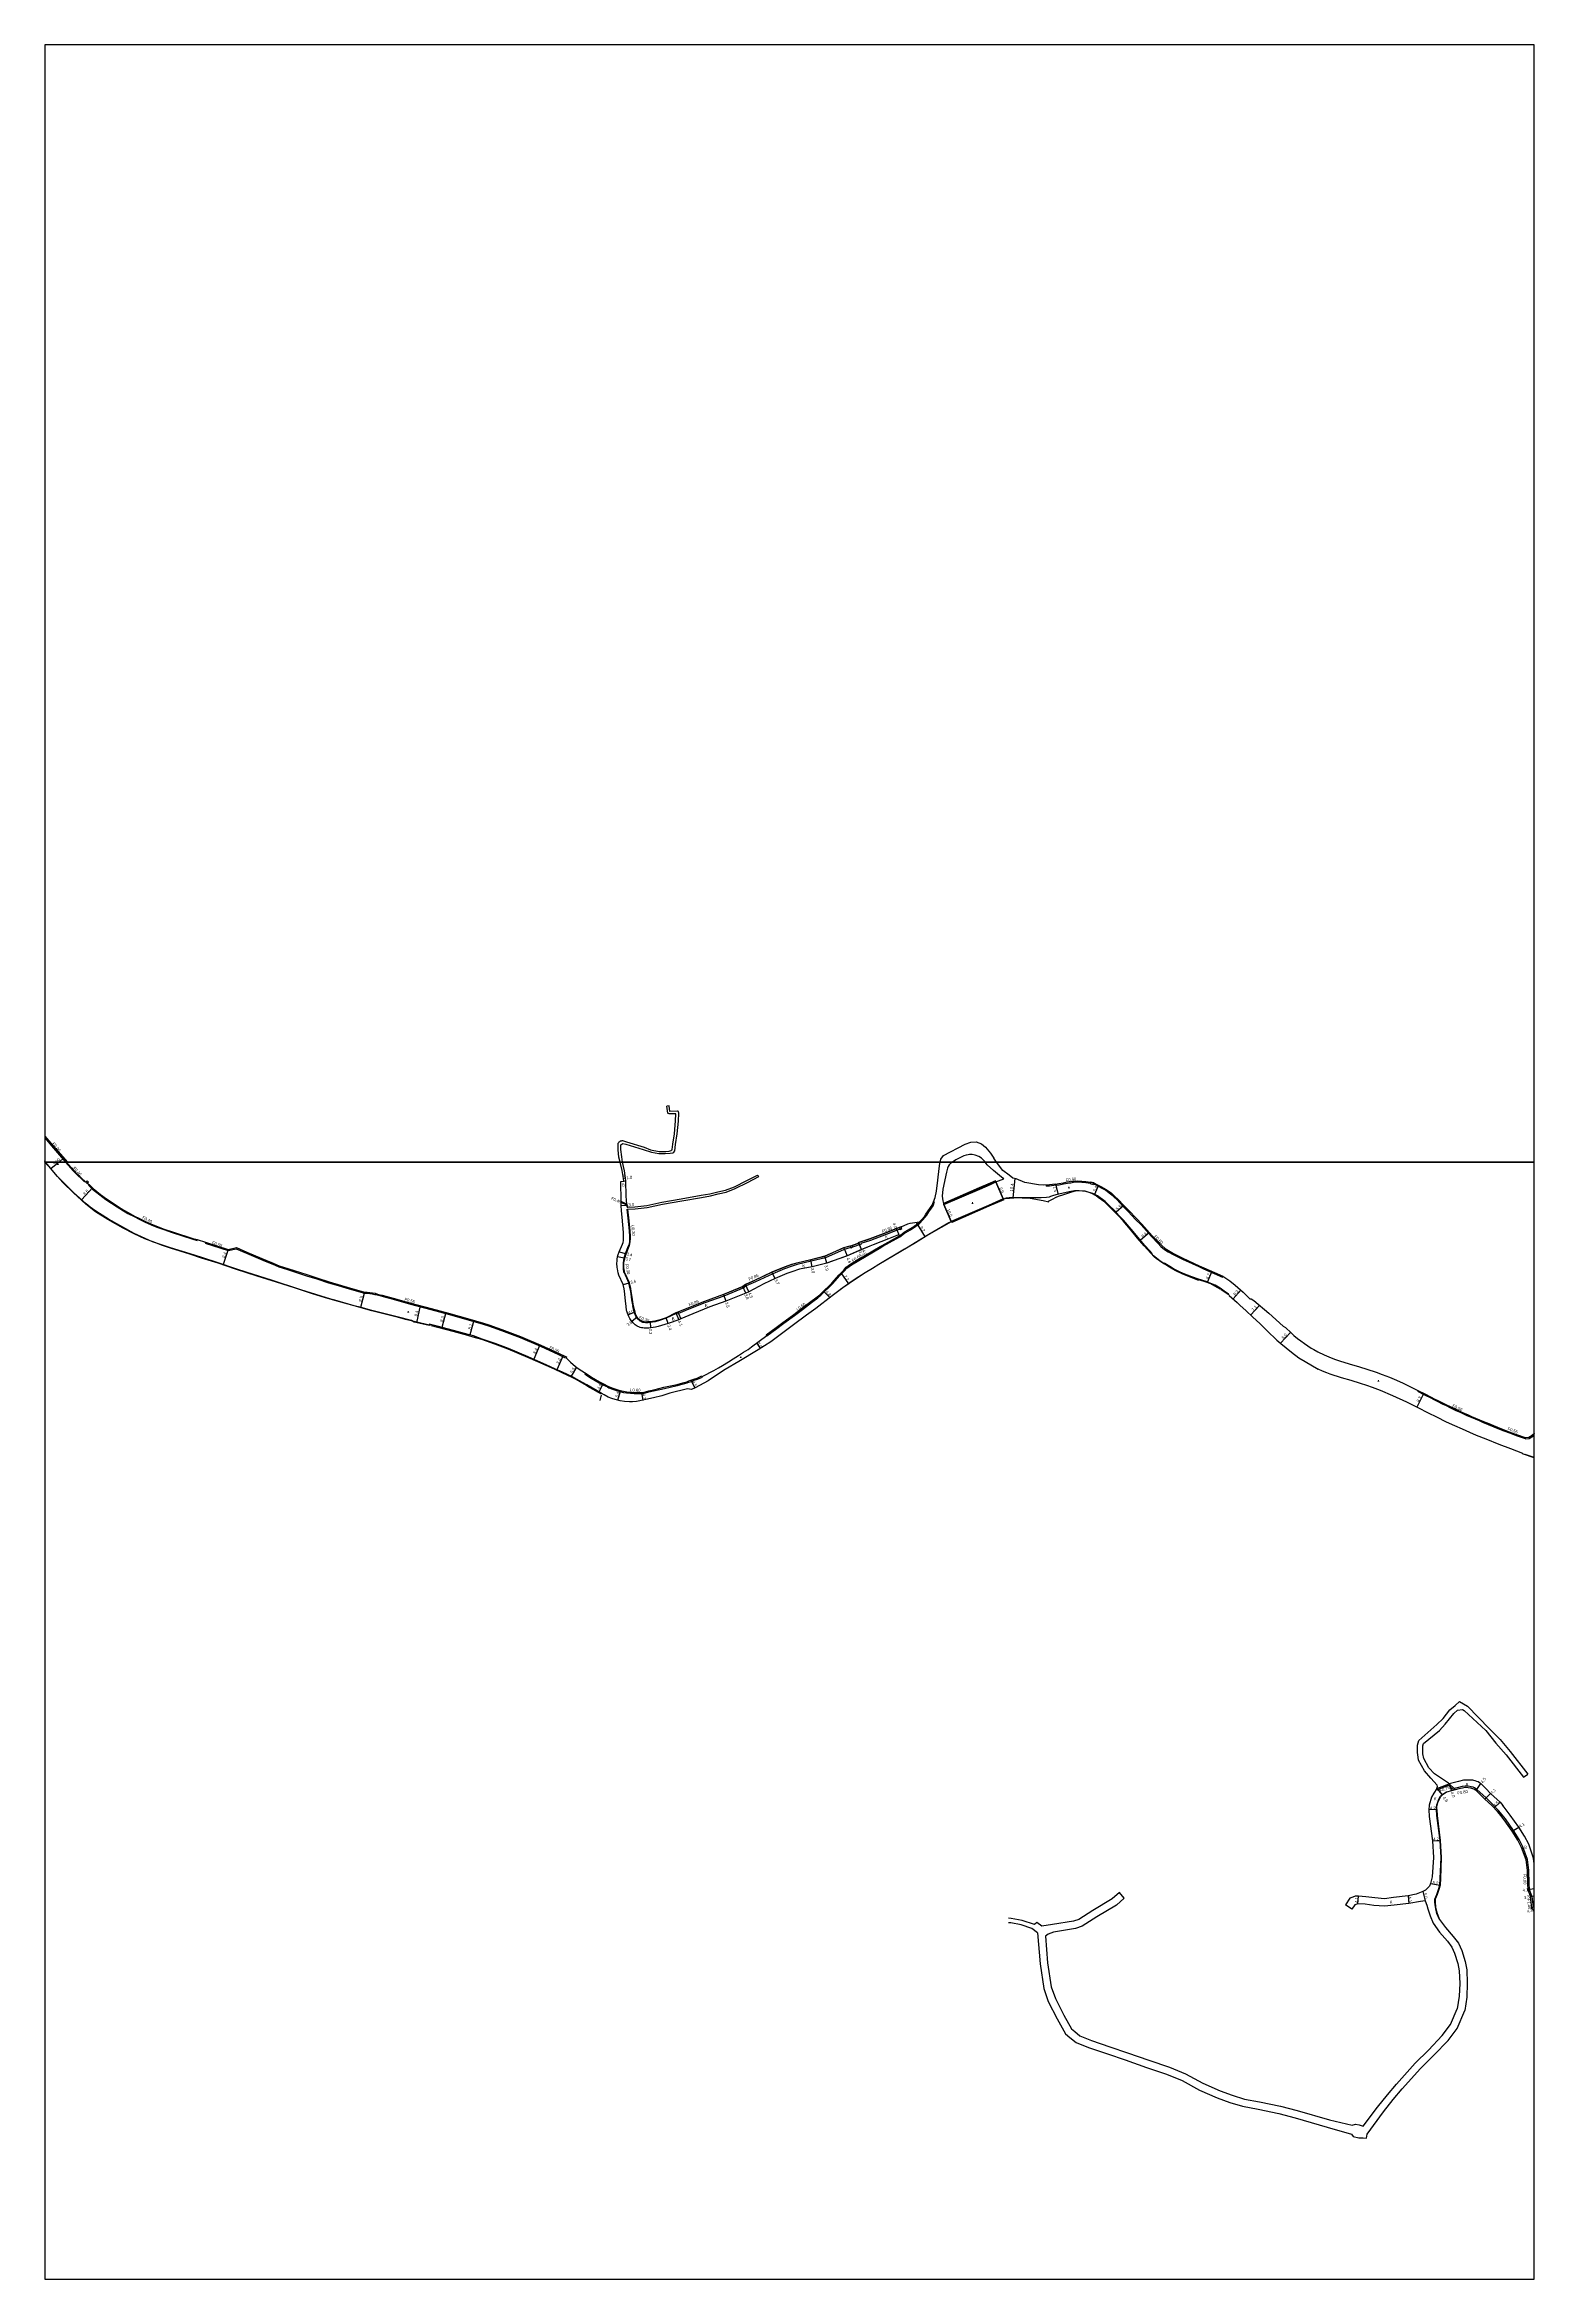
# Model space of a CAD drawing. Header units: metres. Extents: x -20000 to -16000, y -93000 to -90000.
# Drawn here: x -16800 to -16000, y -93000 to -91800 of the extents above; entities that cross this region are included whole.
import ezdxf

# ---------------------------------------------------------------- set-up
doc = ezdxf.new("R2010")
doc.units = ezdxf.units.M
doc.header["$LTSCALE"] = 2.5
for name, color, linetype in [('側溝・桝', 7, 'Continuous'), ('図郭', 7, 'Continuous'), ('幅員', 7, 'Continuous'), ('歩道・分離帯・安全施設', 7, 'Continuous'), ('舗装', 7, 'Continuous'), ('道路', 7, 'Continuous')]:
    doc.layers.add(name, color=color, linetype=linetype)
doc.styles.get("Standard").update_dxf_attribs({"font": ''})
doc.styles.add('YOKO_DECO', font='txt.shx', dxfattribs={"bigfont": 'extfont.shx'})
doc.styles.get('Standard').set_extended_font_data('@MS PGothic')

msp = doc.modelspace()

# ---------------------------------------------------------------- linework, layer by layer
at = {"layer": '側溝・桝'}
for points in [[(-16800, -92387), (-16795.2, -92392.5), (-16788.9, -92400)], [(-16788.9, -92400), (-16788.7, -92400.3), (-16787.5, -92401.6), (-16785.9, -92403.4), (-16785.1, -92404.3), (-16783.9, -92405.6), (-16782.3, -92407.1), (-16780.3, -92409.1), (-16778.7, -92410.6), (-16778.5, -92410.3)], [(-16257, -92412.5), (-16255.2, -92412.2), (-16252.9, -92411.7), (-16250.7, -92411.3), (-16248.9, -92411.1), (-16247.4, -92410.9), (-16245.1, -92410.7), (-16240.9, -92411), (-16238.5, -92411.4)], [(-16236.7, -92411.8), (-16236.7, -92411.8), (-16235.2, -92412.5), (-16232.7, -92413.8), (-16230.2, -92415.2), (-16227.4, -92417.3), (-16225.6, -92418.9), (-16224.1, -92420.4), (-16221, -92423.7), (-16218.2, -92426.5), (-16214.1, -92430.8), (-16211.2, -92433.7), (-16205.6, -92440), (-16202, -92443.7), (-16200.5, -92445.3), (-16198.6, -92447), (-16196.7, -92448.2), (-16194, -92449.6), (-16188.9, -92452.1), (-16180.1, -92456.2), (-16177.6, -92457.3), (-16172, -92459.8), (-16167.5, -92461.9), (-16167.2, -92461.3)], [(-16776.1, -92412.1), (-16776.4, -92412.4), (-16774.3, -92414.5), (-16770.3, -92417.7), (-16767.1, -92420.1), (-16764.1, -92422.1), (-16761.1, -92424.1), (-16757.7, -92426.2), (-16755.3, -92427.6), (-16752, -92429.3), (-16749.2, -92430.7), (-16746.4, -92432.1), (-16742.8, -92433.7), (-16739.7, -92435), (-16736, -92436.3), (-16731.5, -92437.8), (-16720.5, -92441.4), (-16718.2, -92442.1), (-16718.1, -92441.7)], [(-16326.3, -92428.5), (-16325.1, -92426.7), (-16323.8, -92424.8), (-16322.9, -92423.5), (-16322.1, -92421.3)], [(-16322.7, -92421.4), (-16322.1, -92421.3)], [(-16262.2, -92412.4), (-16262.2, -92413)], [(-16257, -92412.5), (-16260.3, -92412.9), (-16262.2, -92413)], [(-16349.8, -92445.2), (-16340.7, -92440.1), (-16338.3, -92438.3), (-16337.6, -92437.9), (-16335.1, -92436.4), (-16333.8, -92435.6), (-16332.8, -92435), (-16332.4, -92434.7), (-16331.2, -92433.7), (-16330.4, -92433.2), (-16329.8, -92432.7)], [(-16341, -92439.6), (-16338.6, -92437.8), (-16337.9, -92437.4), (-16335.4, -92435.9), (-16334.1, -92435.1), (-16333.1, -92434.5), (-16332.8, -92434.2), (-16331.5, -92433.3), (-16330.8, -92432.7), (-16330.1, -92432.1)], [(-16329.8, -92432.7), (-16328.5, -92431.3), (-16327.1, -92429.6), (-16326.3, -92428.5)], [(-16713.7, -92443), (-16713.9, -92443.6), (-16701.5, -92447.6), (-16697.1, -92446.6), (-16691.6, -92449), (-16681.6, -92453.3), (-16677.5, -92454.9), (-16674.2, -92456.3), (-16669.6, -92457.8), (-16659.4, -92461.1), (-16653.9, -92462.8), (-16647.5, -92464.8), (-16642.4, -92466.3), (-16637.7, -92467.7), (-16628.3, -92470.4), (-16626.9, -92470.4), (-16624.1, -92470.8), (-16622.7, -92471.1), (-16622.2, -92471.2), (-16620.8, -92471.6), (-16618.8, -92472), (-16616.9, -92472.5), (-16614.9, -92473.1), (-16612.9, -92473.6), (-16603.6, -92476.3), (-16592.7, -92479.2), (-16583.3, -92481.7), (-16573.2, -92484.6), (-16564.6, -92487.1), (-16561.7, -92488), (-16554.6, -92490.4), (-16544.6, -92494.3), (-16533.8, -92498.9), (-16524, -92503.3), (-16520.8, -92504.9), (-16519.9, -92505.1)], [(-16376.8, -92465.3), (-16372.9, -92461), (-16370.5, -92458.4), (-16369.2, -92457), (-16366.7, -92455.2), (-16351, -92445.9), (-16349.8, -92445.2)], [(-16412.2, -92493.2), (-16412.1, -92493.3), (-16406.8, -92489.4), (-16403.1, -92486.6), (-16397.4, -92482.4), (-16393.1, -92479.2), (-16388.1, -92475.4), (-16384.8, -92472.9), (-16384, -92472.3), (-16383.1, -92471.5), (-16376.8, -92465.3)], [(-16377.3, -92465), (-16376.8, -92465.3)], [(-16459.9, -92480.9), (-16460.9, -92481.3), (-16466.2, -92483.9), (-16469.3, -92485), (-16472.2, -92485.8), (-16474.8, -92486.2), (-16475.5, -92486.2), (-16476.1, -92486.3), (-16476.8, -92486.3), (-16477.4, -92486.3), (-16478.1, -92486.2), (-16478.7, -92486.1), (-16479.4, -92485.8), (-16480, -92485.5), (-16480.2, -92485.4), (-16480.8, -92485), (-16481.3, -92484.5), (-16481.8, -92484), (-16482.1, -92483.6), (-16482.3, -92483.2), (-16482.6, -92482.8), (-16482.7, -92482.3), (-16482.8, -92482.1), (-16483.3, -92480.7), (-16484.1, -92477.6), (-16483.8, -92477.5)], [(-16509.7, -92513.3), (-16510, -92513.8)], [(-16510, -92513.8), (-16509.1, -92514.4), (-16506.6, -92516), (-16502.3, -92518.5), (-16501.2, -92519.1), (-16500.2, -92519.7), (-16497.7, -92520.8), (-16497, -92521.2), (-16495, -92522), (-16493.5, -92522.6), (-16492.4, -92522.9), (-16491.1, -92523.3), (-16489.2, -92523.7), (-16487.5, -92523.9), (-16483.5, -92524.3), (-16481.4, -92524.4), (-16480.1, -92524.4), (-16479.3, -92524.4), (-16478.5, -92524.3), (-16475.5, -92523.5)], [(-16475.5, -92523.5), (-16467.2, -92521.6), (-16461.1, -92520.2), (-16460.1, -92520), (-16458.4, -92519.5), (-16456.3, -92518.9), (-16455, -92518.5), (-16454, -92518.2), (-16452.7, -92517.8), (-16451.2, -92517.2), (-16449.4, -92516.6), (-16446.8, -92515.5), (-16446.9, -92515.2)], [(-16062.6, -92522.7), (-16062.8, -92523.1), (-16059, -92525), (-16055.6, -92526.7), (-16054, -92527.5), (-16052.1, -92528.5), (-16049.5, -92529.8), (-16047.3, -92530.8), (-16045.4, -92531.8), (-16043.5, -92532.7), (-16042.1, -92533.4), (-16039.8, -92534.4), (-16037.6, -92535.4), (-16036.2, -92536.1), (-16034, -92537), (-16029.7, -92538.9), (-16027.4, -92539.9), (-16024.7, -92541), (-16018.7, -92543.5), (-16016.3, -92544.4), (-16013.3, -92545.5), (-16009.7, -92546.9), (-16005, -92548.5), (-16004.6, -92548.6), (-16002.8, -92548.4), (-16000.5, -92547)], [(-16001.1, -92546.7), (-16000.5, -92547)]]:
    msp.add_lwpolyline(points, dxfattribs=at)
for points in [[(-16777.2, -92410.1), (-16777.9, -92410.8), (-16777.2, -92411.5), (-16776.5, -92410.9)], [(-16238.3, -92410.8), (-16238.5, -92411.6), (-16236.8, -92412), (-16236.6, -92411.2)], [(-16366.1, -92445.8), (-16367, -92446.2), (-16367, -92446), (-16367.3, -92445.2), (-16366.4, -92444.9), (-16366.1, -92445.7), (-16366.1, -92445.8)]]:
    msp.add_lwpolyline(points, close=True, dxfattribs=at)
at = {"layer": '側溝・桝', "flags": 128}
for points in [[(-16487.4, -92422.6), (-16490.4, -92421.3)], [(-16487.4, -92423.1), (-16490.4, -92421.8)], [(-16486.9, -92424.3), (-16487.1, -92423.1), (-16487.1, -92422.6), (-16487.4, -92422.6)], [(-16488.5, -92451.7), (-16487.8, -92449.3), (-16486.1, -92445.2), (-16485.7, -92443.9), (-16485.5, -92442.7), (-16485.4, -92441.2), (-16485.4, -92439.8), (-16485.6, -92437), (-16486.3, -92430), (-16486.8, -92425.4)], [(-16367, -92446), (-16370.6, -92447), (-16380.7, -92451.4), (-16388.4, -92453.3), (-16395.8, -92455.1), (-16398.6, -92455.9), (-16402.6, -92457.3), (-16409, -92460), (-16418.2, -92464.3), (-16423.2, -92466.5), (-16424.6, -92467.6), (-16435.2, -92472), (-16445.4, -92475.7), (-16454, -92479.1), (-16459.7, -92481.3), (-16459.9, -92480.9), (-16460, -92480.6)], [(-16340.6, -92436), (-16342.2, -92436.6), (-16348, -92438.9), (-16356.5, -92442.1), (-16361.7, -92443.8), (-16361.6, -92444.1), (-16366.1, -92445.7)], [(-16484, -92477.6), (-16484.6, -92474), (-16485.3, -92469.4), (-16485.5, -92468.1), (-16486.3, -92464.9), (-16488.6, -92459.6), (-16488.9, -92458.9), (-16489.1, -92457.6), (-16489.2, -92456.9), (-16489.2, -92455.9), (-16489.2, -92454.1), (-16489, -92452.8), (-16488.8, -92451.8), (-16488.8, -92451.7)], [(-16052.4, -92736.5), (-16045.8, -92733.9)], [(-16052.4, -92736.5), (-16052.2, -92737.1), (-16046, -92734.7)], [(-16046, -92734.7), (-16043.2, -92737.3)], [(-16045.8, -92733.9), (-16042.9, -92736.7), (-16042.4, -92737.1)], [(-16032.8, -92735.8), (-16033.9, -92735.5), (-16035.5, -92735.2), (-16037.2, -92735.1), (-16038.8, -92735.4), (-16040.7, -92735.9), (-16043.1, -92736.5)], [(-16025.9, -92741.5), (-16030.8, -92736.9), (-16031.5, -92736.4), (-16032.1, -92736.1), (-16032.8, -92735.8)], [(-16015.5, -92752.8), (-16017.3, -92750.5), (-16019.2, -92748.2), (-16022.3, -92745), (-16025.9, -92741.5)], [(-16001.3, -92794.4), (-16001.3, -92794.3), (-16002.5, -92790.7), (-16002.7, -92787.7), (-16002.9, -92780.3), (-16003.6, -92774.6), (-16006.1, -92767.8), (-16008.2, -92763.8), (-16011.2, -92758.9), (-16015.5, -92752.8)], [(-16002.1, -92794.5), (-16001.3, -92794.4), (-16001.1, -92794.4)], [(-16000, -92800.6), (-16000.4, -92800.1), (-16001.1, -92794.4)]]:
    msp.add_lwpolyline(points, dxfattribs=at)
msp.add_lwpolyline([(-16340, -92434.9), (-16340.9, -92435.2), (-16340.6, -92436.2), (-16339.6, -92435.8)], close=True, dxfattribs=at)
at = {"layer": '図郭'}
for points in [[(-16800, -92400), (-16000, -92400), (-16000, -91800), (-16800, -91800)], [(-16800, -93000), (-16000, -93000), (-16000, -92400), (-16800, -92400)]]:
    msp.add_lwpolyline(points, close=True, dxfattribs=at)
at = {"layer": '幅員'}
for points in [[(-16792.3, -92400), (-16796.6, -92403.5)], [(-16279, -92408.9), (-16280.1, -92419.2)], [(-16257.1, -92411.9), (-16255.8, -92417.4)], [(-16774.4, -92413.8), (-16780.1, -92420.2)], [(-16313.1, -92431.9), (-16317.1, -92422.8)], [(-16234, -92412.5), (-16236.2, -92417.4)], [(-16220.5, -92423.3), (-16224.6, -92427)], [(-16332, -92432.4), (-16327.2, -92440.3)], [(-16701.5, -92447), (-16704.2, -92455)], [(-16206.7, -92437.9), (-16211.5, -92442)], [(-16372.5, -92459.6), (-16368.4, -92465.5)], [(-16173.1, -92458.7), (-16175.5, -92464.4)], [(-16628.2, -92469.9), (-16630.4, -92478.1)], [(-16378.3, -92472.8), (-16381.7, -92469.3)], [(-16157.6, -92468.8), (-16161.8, -92473.5)], [(-16598.3, -92477.1), (-16600.4, -92486.3)], [(-16584.6, -92480.8), (-16586.8, -92488.8)], [(-16147.5, -92477), (-16152.4, -92482.2)], [(-16569.5, -92485.1), (-16571.6, -92492.9)], [(-16136.3, -92497.3), (-16130.9, -92491.5)], [(-16534, -92498.2), (-16537.3, -92505.9)], [(-16521.5, -92503.9), (-16524.9, -92511.6)], [(-16417.6, -92497.2), (-16415.8, -92500.1)], [(-16514.4, -92510.1), (-16517.2, -92515)], [(-16502.3, -92523.5), (-16500, -92519.1)], [(-16452.9, -92517.2), (-16450.8, -92521.2)], [(-16490.7, -92522.8), (-16492.3, -92527.9)], [(-16479.5, -92523.8), (-16478.8, -92528)], [(-16059.4, -92524.2), (-16063.1, -92531.7)], [(-16021.5, -92746.9), (-16018.3, -92743.8)]]:
    msp.add_lwpolyline(points, dxfattribs=at)
at = {"layer": '幅員', "flags": 128}
for points in [[(-16792.3, -92400), (-16789.8, -92397.8)], [(-16488.1, -92408.6), (-16489.1, -92408.8)], [(-16285.2, -92419.8), (-16289.1, -92410.7)], [(-16490.4, -92423.4), (-16487.4, -92423.1)], [(-16341, -92439.6), (-16342.5, -92435.8)], [(-16370.9, -92446.1), (-16369.1, -92450.4)], [(-16361.3, -92447), (-16362.8, -92443.3)], [(-16361.3, -92447), (-16362.7, -92443.6)], [(-16488.8, -92451.7), (-16492.4, -92450.9)], [(-16491.4, -92448.3), (-16488.1, -92449.2)], [(-16407.7, -92462.5), (-16409.4, -92459.2)], [(-16387.8, -92456.3), (-16388.5, -92452.5)], [(-16380, -92454.4), (-16381, -92450.6)], [(-16489.4, -92465.8), (-16486, -92464.8)], [(-16435.5, -92471.2), (-16434.2, -92474.7)], [(-16423.5, -92470.4), (-16425, -92466.9)], [(-16421.9, -92469.7), (-16423.6, -92465.8)], [(-16482.9, -92480.6), (-16486.7, -92482)], [(-16481.8, -92483.4), (-16484.7, -92485.6)], [(-16465.2, -92486.8), (-16466.3, -92483.6)], [(-16461.1, -92481), (-16459.5, -92484.8)], [(-16474.8, -92485.8), (-16474.7, -92489.1)], [(-16045.8, -92733.9), (-16044.5, -92737.6)], [(-16031.3, -92737.5), (-16028.7, -92733.8)], [(-16052.4, -92747.8), (-16056.6, -92747.9)], [(-16052.4, -92736.5), (-16049.5, -92739.9)], [(-16026.5, -92742.1), (-16023.5, -92739.2)], [(-16011.9, -92759.4), (-16008.4, -92757.2)], [(-16054.7, -92764.5), (-16050.5, -92764.3)], [(-16094.7, -92798.3), (-16094.5, -92794.2)], [(-16067.8, -92794.1), (-16067.3, -92798.1)], [(-16059.8, -92791.8), (-16058.7, -92796.7)], [(-16055.7, -92787.5), (-16050.5, -92788.4)], [(-16000, -92790.4), (-16003.3, -92790.9)], [(-16000, -92794.2), (-16002.1, -92794.5)], [(-16000, -92800), (-16001.3, -92800.5)]]:
    msp.add_lwpolyline(points, dxfattribs=at)
at = {"layer": '歩道・分離帯・安全施設'}
for points in [[(-16799.9, -92400), (-16800, -92399.9)], [(-16796.6, -92403.9), (-16799.9, -92400)], [(-16592.8, -92487.8), (-16601.5, -92485.7), (-16606.3, -92484.6), (-16610, -92483.5), (-16622.1, -92480.5), (-16624.3, -92479.9), (-16630, -92478.4), (-16633.8, -92477.3), (-16644.2, -92474.4), (-16649.2, -92472.9), (-16656.1, -92470.8), (-16665.9, -92467.6), (-16675.5, -92464.5), (-16685.8, -92461.3), (-16697.5, -92457.5), (-16706.9, -92454.4), (-16715.7, -92451.6), (-16722, -92449.5), (-16732.5, -92446.2), (-16736.8, -92444.8), (-16740.9, -92443.3), (-16746.3, -92441.2), (-16752, -92438.6), (-16757.8, -92435.6), (-16766, -92430.9), (-16772.7, -92426.7), (-16777.9, -92422.6), (-16784.6, -92416.5), (-16790.2, -92411), (-16793.2, -92407.7), (-16795.8, -92404.7)], [(-16260.8, -92421.6), (-16263.8, -92420.8), (-16270.8, -92419.6), (-16275, -92419.4), (-16277.2, -92419.3), (-16284.1, -92419.8)], [(-16180.1, -92463.6), (-16184.2, -92462), (-16189.1, -92460), (-16192.6, -92458.4), (-16194.1, -92457.5), (-16196, -92456.4), (-16199.3, -92454.3), (-16201.2, -92453.1), (-16202.9, -92451.7), (-16204.6, -92450.3), (-16206, -92448.9), (-16209.6, -92445), (-16213.1, -92440.9), (-16216.8, -92436.3), (-16220.8, -92431.6), (-16223.3, -92428.9), (-16225.4, -92426.7), (-16228.9, -92423.3), (-16230.7, -92421.6), (-16234.2, -92419), (-16235.3, -92418.2), (-16237.7, -92416.9), (-16239, -92416.4), (-16240.9, -92415.9), (-16244.4, -92415.5), (-16246.6, -92415.7), (-16248.5, -92416.2), (-16252.9, -92417.6), (-16255.8, -92418.6), (-16256.9, -92419), (-16259, -92420.1), (-16261, -92421.3)], [(-16313.2, -92432.2), (-16318.6, -92435.2), (-16325.1, -92439), (-16332.5, -92443.4), (-16337.1, -92446.2)], [(-16338.3, -92446.8), (-16352.1, -92455.1), (-16355.5, -92457.2), (-16359.3, -92459.5), (-16364.7, -92463), (-16367.6, -92464.9), (-16372.7, -92468.4)], [(-16168.3, -92468.5), (-16171.6, -92466.6), (-16173.8, -92465.5), (-16176.3, -92464.5), (-16180.1, -92463.3)], [(-16164.1, -92471.3), (-16168.1, -92468.7)], [(-16508.7, -92520.2), (-16511.5, -92518.5), (-16514.5, -92516.8), (-16516.8, -92515.7), (-16522, -92513.2), (-16525.8, -92511.5), (-16530.7, -92509.3), (-16535.1, -92507.3), (-16540.5, -92504.9), (-16551.1, -92500.5), (-16558.3, -92497.8), (-16565.2, -92495.4), (-16569.8, -92494), (-16572.7, -92493.1), (-16580.7, -92491), (-16592.3, -92488)], [(-16501, -92524.7), (-16508.6, -92520.3)], [(-16501.6, -92528), (-16500.9, -92525.3)], [(-16000, -92558.7), (-16004.9, -92557)], [(-16053.4, -92797.4), (-16053.4, -92795.8), (-16052.4, -92793.3), (-16051.4, -92790.6), (-16050.7, -92788.4), (-16050.5, -92784.7), (-16050.1, -92773.4), (-16050.6, -92764.3), (-16052.4, -92751), (-16052.5, -92747.8)]]:
    msp.add_lwpolyline(points, dxfattribs=at)
at = {"layer": '歩道・分離帯・安全施設', "flags": 128}
for points in [[(-16289.3, -92410.5), (-16292.2, -92411.7), (-16298, -92414.2), (-16317.2, -92422.5)], [(-16313, -92432.2), (-16293.1, -92423.6), (-16285.1, -92420.1)], [(-16435.6, -92471.1), (-16425.1, -92466.8), (-16423.7, -92465.7), (-16418.6, -92463.4), (-16409.4, -92459.1), (-16402.9, -92456.4), (-16398.9, -92455), (-16396.1, -92454.1), (-16388.6, -92452.3), (-16381, -92450.5), (-16370.9, -92446), (-16367.4, -92445.1), (-16366.4, -92444.8), (-16362.9, -92443.5), (-16363, -92443.2), (-16356.8, -92441.2), (-16348.3, -92438), (-16342.5, -92435.7), (-16340, -92434.8)], [(-16380, -92454.2), (-16369.2, -92450.3), (-16361.3, -92446.9), (-16356.7, -92445)], [(-16052.5, -92747.8), (-16052.5, -92746.4), (-16052.4, -92745.2), (-16051.9, -92743.8), (-16051.2, -92742.1), (-16050.3, -92740.6), (-16049.1, -92739.4), (-16048, -92738.7), (-16047.2, -92738.3)], [(-16051, -92806.8), (-16052.3, -92803.5), (-16052.9, -92801.1), (-16053.1, -92799.9), (-16053.4, -92797.4)]]:
    msp.add_lwpolyline(points, dxfattribs=at)
at = {"layer": '舗装', "flags": 128}
for points in [[(-16488.9, -92410.3), (-16487.9, -92410.2)], [(-16460, -92480.6), (-16459.9, -92480.9), (-16459.7, -92481.3), (-16458.4, -92484.3)], [(-16052.4, -92736.5), (-16045.8, -92733.9)], [(-16052.4, -92736.5), (-16051.9, -92737), (-16049.5, -92739.9)]]:
    msp.add_lwpolyline(points, dxfattribs=at)
at = {"layer": '舗装'}
for points in [[(-16289.1, -92410.7), (-16285.2, -92419.8)], [(-16317.1, -92422.8), (-16313.1, -92431.9)]]:
    msp.add_lwpolyline(points, dxfattribs=at)
at = {"layer": '道路', "flags": 128}
for points in [[(-16490.9, -92400), (-16491.6, -92397.4), (-16492.1, -92393.4), (-16492.1, -92392), (-16492, -92389.8), (-16491.7, -92389.5), (-16491.4, -92389.2), (-16491.1, -92389), (-16490.7, -92388.7), (-16490.3, -92388.6), (-16489.9, -92388.5), (-16489.7, -92388.5), (-16487.5, -92389.1), (-16478.1, -92392.1), (-16474.7, -92393.5), (-16470, -92394.4), (-16468.9, -92394.4), (-16467.8, -92394.4), (-16466.7, -92394.3), (-16466.5, -92394.3), (-16464.6, -92394.1), (-16463.6, -92393.8), (-16463.4, -92393.7), (-16463.1, -92393.4), (-16463, -92393.2), (-16462.7, -92390.4), (-16461.8, -92384.8), (-16461.2, -92377.9), (-16461.1, -92374.2), (-16463.9, -92374.2), (-16464.1, -92374.2), (-16464.4, -92374.1), (-16464.7, -92374.1), (-16464.9, -92374), (-16465.1, -92373.9), (-16465.3, -92373.7), (-16465.8, -92370.1)], [(-16489.6, -92400), (-16490.1, -92397.2), (-16490.6, -92393.3), (-16490.6, -92392), (-16490.5, -92390.7), (-16489.5, -92390.1), (-16487.9, -92390.5), (-16478.5, -92393.2), (-16474.2, -92394.7), (-16470.2, -92395.4), (-16466.7, -92395.4), (-16464.1, -92395.3), (-16462.6, -92395.1), (-16462.1, -92394.8), (-16461.6, -92394), (-16461.2, -92390.6), (-16460.4, -92384.9), (-16459.7, -92378), (-16459.5, -92373.8), (-16459.5, -92373.6), (-16459.6, -92373.3), (-16459.6, -92373.1), (-16459.7, -92372.9), (-16459.8, -92372.8), (-16459.9, -92372.7), (-16460, -92372.7), (-16460.1, -92372.7), (-16464.3, -92372.9), (-16464.7, -92369.9)], [(-16464.7, -92369.9), (-16465.8, -92370.1)], [(-16800, -92386.1), (-16797.8, -92388.7), (-16787.8, -92400)], [(-16799.8, -92400), (-16800, -92399.8)], [(-16489.3, -92407.7), (-16489.8, -92404.6), (-16490.9, -92400)], [(-16488.3, -92407.5), (-16488.6, -92404.7), (-16489.6, -92400)], [(-16319.1, -92400), (-16318.7, -92398.4), (-16317.3, -92396.5), (-16305.6, -92390.4), (-16302.6, -92389.4), (-16299.8, -92389.2)], [(-16295, -92400), (-16295.3, -92399.6), (-16296.8, -92398), (-16298.4, -92397), (-16300.2, -92396.3), (-16301.9, -92396), (-16303.4, -92396), (-16304.1, -92396.1), (-16305.2, -92396.3), (-16306.4, -92396.7), (-16310.7, -92398.9), (-16312.5, -92400)], [(-16487.9, -92410.2), (-16488.1, -92408.6), (-16488.3, -92407.5)], [(-16487.2, -92424.3), (-16487.4, -92423.1), (-16487.4, -92422.6), (-16487.7, -92418.3), (-16487.9, -92410.2)], [(-16487.2, -92424.3), (-16486.9, -92424.3), (-16483, -92424), (-16476.6, -92423.3), (-16468.5, -92421.5), (-16458.1, -92419.7), (-16447.4, -92417.9), (-16442.7, -92417.1), (-16438.5, -92416), (-16434.3, -92415.1), (-16429.5, -92413.3), (-16423, -92410), (-16417.2, -92407)], [(-16487.1, -92425.4), (-16486.8, -92425.4), (-16482.9, -92425.1), (-16476.4, -92424.4), (-16468.2, -92422.6), (-16457.9, -92420.8), (-16447.2, -92419), (-16442.4, -92418.2), (-16438.3, -92417.1), (-16434, -92416.2), (-16429.1, -92414.3), (-16422.5, -92411), (-16416.5, -92407.8)], [(-16417.2, -92407), (-16416.5, -92407.8)], [(-16313.1, -92431.9), (-16317.1, -92422.8), (-16297.8, -92414.5), (-16292.1, -92412), (-16289.1, -92410.7), (-16285.2, -92419.8), (-16293.2, -92423.3), (-16313.1, -92431.9)], [(-16052.4, -92736.5), (-16052, -92735.3), (-16052.2, -92734.7), (-16055.5, -92730.8), (-16058.9, -92727), (-16062.2, -92721.3), (-16062.6, -92718.1), (-16062.7, -92717.2), (-16062.8, -92713.2), (-16062, -92710.6), (-16052.3, -92702.1), (-16048.9, -92698.9), (-16045.3, -92694.2), (-16042.5, -92691.8), (-16040.2, -92689.8), (-16038.1, -92691), (-16035.9, -92692.2), (-16024.3, -92704.3), (-16018.4, -92710.1), (-16012.9, -92716.5), (-16003.5, -92728.7)], [(-16045.8, -92733.9), (-16046.1, -92733.6), (-16053.6, -92728.6), (-16056.6, -92725.3), (-16059.4, -92720.3), (-16059.8, -92717.8), (-16059.9, -92717.1), (-16059.9, -92713.6), (-16059.5, -92712.3), (-16051, -92705.2), (-16047.8, -92701.8), (-16043.2, -92696.1), (-16041.3, -92694.4), (-16038.6, -92694), (-16037.6, -92694.6), (-16026.1, -92705.2), (-16020.6, -92712), (-16015.2, -92718.3), (-16005.8, -92730.4)], [(-16033.1, -92736.6), (-16034.1, -92736.3), (-16035.6, -92736), (-16037.1, -92735.9), (-16038.6, -92736.2), (-16040.5, -92736.6), (-16044.5, -92737.6), (-16047.2, -92738.4)], [(-16023.5, -92739.2), (-16026, -92736.4), (-16028.7, -92733.8), (-16029.4, -92733.4), (-16030.1, -92732.9), (-16030.9, -92732.6), (-16031.7, -92732.3), (-16031.7, -92732.3), (-16032.4, -92732.1), (-16033.1, -92732), (-16033.8, -92731.9), (-16034.5, -92731.9), (-16035.4, -92731.9), (-16036.2, -92731.9), (-16037.2, -92732), (-16038, -92732), (-16040.8, -92732.6), (-16045.8, -92733.9)], [(-16005.8, -92730.4), (-16003.5, -92728.7)], [(-16052.4, -92736.5), (-16053.9, -92738.9), (-16055.2, -92741), (-16056.5, -92745.3), (-16056.6, -92747.9), (-16056.4, -92751.4), (-16054.7, -92764.5), (-16054.2, -92773.4), (-16054.9, -92783.9), (-16055.7, -92787.5)], [(-16052.4, -92747.8), (-16052.3, -92746.4), (-16052.2, -92745.2), (-16051.8, -92743.9), (-16051, -92742.2), (-16050.2, -92740.7), (-16049, -92739.5), (-16047.9, -92738.8), (-16047.2, -92738.4)], [(-16052.4, -92747.8), (-16052.2, -92751), (-16050.5, -92764.3), (-16050, -92773.4), (-16050.4, -92784.7), (-16050.5, -92788.4), (-16051.2, -92790.7), (-16052.2, -92793.4)], [(-16026.5, -92742.1), (-16031.3, -92737.5), (-16031.9, -92737.1), (-16032.5, -92736.8), (-16033.1, -92736.6)], [(-16016.1, -92753.3), (-16017.9, -92751), (-16019.8, -92748.7), (-16022.8, -92745.6), (-16026.5, -92742.1)], [(-16000, -92802.3), (-16001.3, -92800.5), (-16002.1, -92794.5), (-16003.3, -92790.9), (-16003.5, -92787.7), (-16003.7, -92780.3), (-16004.4, -92774.8), (-16006.8, -92768.1), (-16008.9, -92764.2), (-16011.9, -92759.4), (-16016.1, -92753.3)], [(-16000, -92776.9), (-16000.4, -92773.9), (-16003, -92766.4), (-16005.3, -92762.1), (-16008.4, -92757.2), (-16012.9, -92750.7)], [(-16222.8, -92792.3), (-16226.8, -92795.7), (-16237.1, -92801.9), (-16244.6, -92806.7), (-16247.4, -92807.7), (-16258.8, -92809.5), (-16264.5, -92810.3)], [(-16220.2, -92795.4), (-16224.4, -92799), (-16234.9, -92805.3), (-16242.8, -92810.3), (-16246.4, -92811.6), (-16258.2, -92813.5), (-16261.1, -92814.6), (-16262.5, -92815.8), (-16261.4, -92830), (-16259.5, -92843), (-16257.2, -92849.2), (-16252.7, -92858.2), (-16248.6, -92865.5), (-16246.8, -92867), (-16244, -92869.2), (-16237.9, -92871.7), (-16227.9, -92875.2), (-16218.4, -92878.4), (-16207, -92882.4), (-16196, -92886), (-16187.3, -92889.6), (-16178, -92894.7), (-16168.7, -92898.8), (-16162.3, -92901.2), (-16155.7, -92903.2), (-16147.5, -92904.7), (-16136.3, -92907), (-16127.3, -92909.4), (-16110, -92914.4), (-16097.9, -92917.3), (-16096, -92916.7), (-16094, -92917), (-16091.9, -92917.7), (-16084.2, -92907.6), (-16078.9, -92900.9), (-16074, -92895.2), (-16064, -92884), (-16056.8, -92876.9), (-16049.4, -92869.1), (-16045, -92863.2), (-16041.4, -92854.7)], [(-16220.2, -92795.4), (-16222.8, -92792.3)], [(-16094.5, -92794.2), (-16096.2, -92794.3), (-16097.5, -92794.7), (-16099, -92795.4), (-16101.4, -92798.9)], [(-16055.7, -92787.5), (-16056.3, -92788.8), (-16057.7, -92790.4), (-16058.4, -92791), (-16059.8, -92791.8), (-16063.5, -92793.1), (-16067.8, -92794.1), (-16075.7, -92795), (-16080.5, -92795.6), (-16085.7, -92795.2), (-16090.5, -92794.6), (-16094.5, -92794.2)], [(-16053.2, -92795.8), (-16053.3, -92797.4)], [(-16052.2, -92793.4), (-16053.2, -92795.8)], [(-16264.5, -92810.3), (-16267.2, -92808.4), (-16268.5, -92809.5), (-16275, -92807.3), (-16280.9, -92806.2), (-16282.4, -92806.1)], [(-16098, -92801.3), (-16101.4, -92798.9)], [(-16094.7, -92798.3), (-16096.4, -92798.9), (-16098, -92801.3)], [(-16058.7, -92796.7), (-16061.1, -92797.2), (-16067.3, -92798.1), (-16075.2, -92799.1), (-16080.4, -92799.7), (-16086.2, -92799.3), (-16090.9, -92798.6), (-16094.7, -92798.3)], [(-16058.7, -92796.7), (-16057.7, -92799.1), (-16057.2, -92801), (-16056, -92804.8), (-16054.4, -92808.7)], [(-16053.3, -92797.4), (-16053, -92799.9), (-16052.8, -92801.1), (-16052.2, -92803.5), (-16050.9, -92806.7)], [(-16050.9, -92806.7), (-16047.7, -92811.1), (-16043.5, -92815.9), (-16040.8, -92819.5), (-16039, -92823.5), (-16037.1, -92829.4), (-16036.3, -92833.9), (-16036, -92841), (-16036.2, -92848.4), (-16037.4, -92855.7)], [(-16266.9, -92813.9), (-16269.8, -92811.6), (-16275.6, -92809.7), (-16281.2, -92808.6), (-16282.4, -92808.5)], [(-16266.9, -92813.9), (-16266.9, -92814), (-16265.4, -92830.5), (-16263.4, -92843.9), (-16261, -92850.8), (-16256.2, -92860.1), (-16251.8, -92868.1), (-16249.4, -92870.1), (-16246.1, -92872.8), (-16239.4, -92875.5), (-16229.3, -92879), (-16219.7, -92882.2), (-16208.3, -92886.2), (-16197.5, -92889.8), (-16189.1, -92893.3), (-16179.8, -92898.4), (-16170.3, -92902.6), (-16163.6, -92905.1), (-16156.7, -92907.1), (-16148.3, -92908.7), (-16137.2, -92910.9), (-16128.4, -92913.3), (-16111.2, -92918.3), (-16098.2, -92922.1), (-16097.3, -92923.4), (-16094.3, -92924), (-16092, -92924.1), (-16090.1, -92924.2), (-16089.7, -92922.1), (-16081, -92910), (-16075.8, -92903.5), (-16070.9, -92897.8), (-16061.1, -92886.8), (-16053.9, -92879.7), (-16046.3, -92871.7), (-16041.4, -92865.3), (-16037.4, -92855.7)], [(-16054.4, -92808.7), (-16050.9, -92813.6), (-16046.7, -92818.5), (-16044.3, -92821.6), (-16042.8, -92824.9), (-16041, -92830.4), (-16040.3, -92834.3), (-16040, -92841.1), (-16040.3, -92848), (-16041.4, -92854.7)]]:
    msp.add_lwpolyline(points, dxfattribs=at)
at = {"layer": '道路'}
for points in [[(-16800, -92386.4), (-16795, -92392.3), (-16788.4, -92400)], [(-16799.5, -92400), (-16800, -92399.4)], [(-16516.5, -92515.3), (-16521.9, -92512.9), (-16525.7, -92511.2), (-16530.6, -92509), (-16535.1, -92506.9), (-16540.3, -92504.6), (-16550.9, -92500.1), (-16558.1, -92497.5), (-16565.1, -92495.1), (-16569.7, -92493.4), (-16572.6, -92492.6), (-16580.5, -92490.5), (-16589.2, -92488.1), (-16593.5, -92487.1), (-16593.6, -92487.8), (-16601.5, -92486), (-16603, -92485.1), (-16610, -92483.4), (-16624.3, -92479.7), (-16630, -92478.2), (-16633.8, -92477.2), (-16644.1, -92474.2), (-16646.3, -92473.6), (-16662.4, -92468.6), (-16678.2, -92463.5), (-16691.2, -92459.4), (-16697.4, -92457.3), (-16706.8, -92454.1), (-16715.6, -92451.3), (-16721.9, -92449.3), (-16732.4, -92446.1), (-16742.1, -92442.8), (-16751.9, -92438.4), (-16765.8, -92430.7), (-16772.5, -92426.4), (-16775.6, -92424.2), (-16777.7, -92422.4), (-16784.5, -92416.3), (-16793.2, -92407.7), (-16799.5, -92400)], [(-16788.4, -92400), (-16788.4, -92400), (-16787.2, -92401.4), (-16785.6, -92403.2), (-16784.8, -92404), (-16783.6, -92405.4), (-16782.1, -92406.9), (-16780, -92408.9), (-16778.5, -92410.3), (-16777.9, -92410.8), (-16777.2, -92410.1), (-16776.5, -92410.9), (-16777.1, -92411.4), (-16776.1, -92412.1), (-16774, -92414.2), (-16770.1, -92417.4), (-16766.8, -92419.8), (-16763.8, -92421.8), (-16760.9, -92423.7), (-16757.5, -92425.8), (-16755.1, -92427.2), (-16751.8, -92429), (-16749, -92430.4), (-16746.3, -92431.8), (-16742.7, -92433.3), (-16739.5, -92434.6), (-16735.9, -92436), (-16731.4, -92437.5), (-16720.4, -92441), (-16718.1, -92441.7), (-16713.7, -92443), (-16701.5, -92447), (-16697, -92446), (-16691.4, -92448.5), (-16681.3, -92452.7), (-16677.3, -92454.4), (-16674, -92455.8), (-16669.5, -92457.2), (-16659.2, -92460.5), (-16653.8, -92462.2), (-16647.3, -92464.3), (-16642.3, -92465.8), (-16637.6, -92467.2), (-16628.2, -92469.9), (-16626.9, -92469.9), (-16624, -92470.3), (-16622.6, -92470.5), (-16622.1, -92470.7), (-16620.7, -92471.1), (-16618.7, -92471.5), (-16616.7, -92472), (-16614.8, -92472.6), (-16612.8, -92473.1), (-16603.4, -92475.8), (-16592.5, -92478.7), (-16583.1, -92481.2), (-16573, -92484), (-16564.4, -92486.5), (-16561.5, -92487.5), (-16554.5, -92489.9), (-16544.4, -92493.7), (-16533.5, -92498.4), (-16523.7, -92502.8), (-16520.6, -92504.3), (-16519.7, -92504.6), (-16519.9, -92505.2), (-16517.6, -92507.5), (-16514.9, -92509.8), (-16512.9, -92511.2)], [(-16322.7, -92421.4), (-16321.7, -92419.1), (-16321, -92415.7), (-16320.3, -92409.7), (-16319.7, -92403.5), (-16319.3, -92400.8), (-16319.1, -92400)], [(-16312.5, -92400), (-16313.3, -92400.6), (-16314.2, -92401.5), (-16314.8, -92402.5), (-16315.2, -92403.3), (-16315.6, -92405.4), (-16317.7, -92414.5), (-16318, -92418.4), (-16317.6, -92420.8)], [(-16299.8, -92389.2), (-16296.9, -92390.3), (-16294.7, -92392), (-16292.1, -92395.3), (-16290.3, -92398)], [(-16286.1, -92408.1), (-16290.5, -92404.5), (-16293.8, -92401.5), (-16295, -92400)], [(-16288.8, -92400), (-16290.3, -92398)], [(-16257.1, -92411.9), (-16260.3, -92412.3), (-16263.5, -92412.5), (-16266.2, -92412.2), (-16273.6, -92411), (-16278.2, -92409.1), (-16280.1, -92408.6), (-16282, -92407.1), (-16285.5, -92404.6), (-16288.8, -92400)], [(-16341, -92439.6), (-16341.5, -92439.2), (-16346.8, -92441.2), (-16355.1, -92444.5), (-16361.3, -92447), (-16369.1, -92450.4), (-16380, -92454.4), (-16387.8, -92456.3), (-16394.6, -92457.6), (-16398.8, -92458.9), (-16401.4, -92459.8), (-16407.7, -92462.5), (-16413.7, -92465.5), (-16421.9, -92469.7), (-16423.5, -92470.4), (-16434.2, -92474.7), (-16442.7, -92477.8), (-16451.9, -92481.6), (-16458.4, -92484.3), (-16459.5, -92484.8), (-16465.2, -92486.8), (-16470.6, -92488.4), (-16471.9, -92488.7), (-16473.2, -92488.9), (-16474.5, -92489.1), (-16474.7, -92489.1), (-16475.5, -92489.2), (-16476.2, -92489.3), (-16477, -92489.3), (-16477.7, -92489.3), (-16478, -92489.2), (-16478.8, -92489.1), (-16479.5, -92489), (-16480.2, -92488.8), (-16480.9, -92488.6), (-16481.5, -92488.3), (-16481.8, -92488.1), (-16482.4, -92487.8), (-16482.9, -92487.4), (-16483.5, -92486.9), (-16483.9, -92486.4), (-16484.4, -92485.9), (-16484.7, -92485.6), (-16485, -92485.1), (-16485.4, -92484.6), (-16485.7, -92484.1), (-16485.7, -92484), (-16486.2, -92483), (-16486.7, -92482), (-16487, -92481.1), (-16487.4, -92480.1), (-16487.5, -92479.7), (-16487.8, -92477.5), (-16488, -92474.7), (-16488.4, -92470.9), (-16488.6, -92469.3), (-16488.8, -92468.1), (-16489.4, -92465.8), (-16491.7, -92460.7), (-16492, -92459.6), (-16492.4, -92457.4), (-16492.5, -92456.6), (-16492.7, -92454.3), (-16492.6, -92453.3), (-16492.6, -92452.1), (-16492.4, -92450.9), (-16492, -92449.6), (-16491.4, -92448.3), (-16489.6, -92444.2), (-16489.3, -92443.2), (-16489.2, -92442.1), (-16489.1, -92440.1), (-16489.2, -92437.8), (-16489.9, -92429.7), (-16490.2, -92426.2), (-16490.4, -92423.4), (-16490.4, -92421.8), (-16490.4, -92421.3), (-16490.5, -92410.5), (-16488.9, -92410.3), (-16489.1, -92408.8), (-16489.3, -92407.7)], [(-16317.1, -92422.8), (-16297.8, -92414.5), (-16292.1, -92412), (-16289.1, -92410.7)], [(-16289.1, -92410.7), (-16284.9, -92409.1), (-16286.1, -92408.1)], [(-16257.1, -92411.9), (-16255.3, -92411.6), (-16253, -92411.1), (-16250.8, -92410.7), (-16249, -92410.5), (-16247.5, -92410.3), (-16245.1, -92410.1), (-16240.8, -92410.4), (-16238.3, -92410.8), (-16236.5, -92411.2), (-16234.9, -92412), (-16232.4, -92413.3), (-16229.9, -92414.7), (-16227.1, -92416.8), (-16225.2, -92418.5), (-16223.6, -92420), (-16220.5, -92423.3), (-16217.8, -92426.1), (-16213.6, -92430.4), (-16210.7, -92433.3), (-16205.2, -92439.6), (-16201.6, -92443.3), (-16200.1, -92444.9), (-16198.2, -92446.5), (-16196.4, -92447.6), (-16193.7, -92449.1), (-16188.7, -92451.6), (-16179.9, -92455.7), (-16177.4, -92456.8), (-16171.7, -92459.3), (-16167.2, -92461.3)], [(-16259.9, -92418.6), (-16260.5, -92418.9), (-16262, -92419), (-16264.8, -92419.2), (-16268.8, -92419.3), (-16272.2, -92419.2), (-16277.5, -92419.2), (-16278.8, -92419.2), (-16280.6, -92419.2), (-16282.1, -92419.3), (-16283.6, -92419.4), (-16285.2, -92419.8), (-16293.2, -92423.3), (-16313.1, -92431.9), (-16314.4, -92432.7), (-16325.1, -92439), (-16332.4, -92443.4), (-16352.1, -92455.1), (-16355.5, -92457.2), (-16359.3, -92459.5), (-16364.6, -92463), (-16368, -92465.2), (-16370.9, -92467.2)], [(-16326.8, -92428.1), (-16325.5, -92426.3), (-16324.3, -92424.5), (-16323.4, -92423.2), (-16322.7, -92421.4)], [(-16317.6, -92420.8), (-16317.3, -92422.2), (-16317.1, -92422.8)], [(-16163.8, -92471.7), (-16164.3, -92470.9), (-16166.5, -92469.3), (-16168.7, -92467.8), (-16171.4, -92466.2), (-16173.7, -92465.2), (-16176.2, -92464.2), (-16180.4, -92462.9), (-16184, -92461.6), (-16186.2, -92460.8), (-16189, -92459.7), (-16190.6, -92459), (-16193.8, -92457.3), (-16195.7, -92456.1), (-16198.5, -92454.5), (-16198.8, -92454.3), (-16199, -92454.7), (-16201.3, -92453.1), (-16203, -92451.8), (-16204.1, -92450.9), (-16204.7, -92450.3), (-16205.5, -92448.7), (-16206.3, -92447.8), (-16209.3, -92444.6), (-16212.8, -92440.6), (-16216.5, -92436.1), (-16220.6, -92431.3), (-16223.1, -92428.7), (-16225.1, -92426.4), (-16228.6, -92423), (-16230.5, -92421.2), (-16234.5, -92418.2), (-16237.1, -92417), (-16239, -92416.3), (-16241.2, -92415.7), (-16244.4, -92415.4), (-16247, -92415.5), (-16248.9, -92415.8), (-16256.3, -92417.5), (-16258.2, -92418), (-16259.9, -92418.6)], [(-16340, -92434.9), (-16342.5, -92435.8), (-16348.3, -92438.1), (-16356.8, -92441.3), (-16362.8, -92443.3), (-16362.7, -92443.6), (-16366.4, -92444.9), (-16367.3, -92445.2), (-16370.9, -92446.1), (-16381, -92450.6), (-16388.5, -92452.5), (-16396, -92454.3), (-16398.9, -92455.1), (-16402.9, -92456.5), (-16409.4, -92459.2), (-16418.5, -92463.5), (-16423.6, -92465.8), (-16425, -92466.9), (-16435.5, -92471.2), (-16445.7, -92474.9), (-16454.3, -92478.3), (-16460, -92480.6), (-16461.1, -92481), (-16466.3, -92483.6), (-16469.4, -92484.7), (-16472.3, -92485.4), (-16474.8, -92485.8), (-16475.5, -92485.9), (-16476.1, -92485.9), (-16476.8, -92486), (-16477.4, -92486), (-16478, -92485.9), (-16478.6, -92485.7), (-16479.2, -92485.5), (-16479.8, -92485.2), (-16480, -92485.1), (-16480.5, -92484.7), (-16481.1, -92484.3), (-16481.5, -92483.8), (-16481.8, -92483.4), (-16482, -92483), (-16482.2, -92482.6), (-16482.4, -92482.2), (-16482.5, -92482), (-16482.9, -92480.6), (-16483.8, -92477.5), (-16484.3, -92473.9), (-16485, -92469.3), (-16485.2, -92468), (-16486, -92464.8), (-16488.4, -92459.5), (-16488.6, -92458.8), (-16488.8, -92457.5), (-16488.9, -92456.9), (-16488.9, -92455.9), (-16488.9, -92454.2), (-16488.7, -92452.8), (-16488.5, -92451.7), (-16488.8, -92451.7), (-16488.1, -92449.2), (-16486.4, -92445.1), (-16486, -92443.9), (-16485.8, -92442.6), (-16485.7, -92441.1), (-16485.7, -92440), (-16485.9, -92437), (-16486.6, -92430.1), (-16487.1, -92425.4)], [(-16340, -92434.9), (-16336.5, -92433.2)], [(-16336.5, -92433.2), (-16335.2, -92432.9), (-16330.1, -92432.1), (-16329, -92430.9), (-16327.5, -92429.3), (-16326.8, -92428.1)], [(-16377.3, -92465), (-16373.4, -92460.6), (-16370.9, -92458), (-16369.6, -92456.5), (-16367, -92454.7), (-16351.3, -92445.4), (-16350.2, -92444.8)], [(-16350.2, -92444.8), (-16341, -92439.6)], [(-16475.6, -92522.9), (-16472.8, -92522.3), (-16467.4, -92521), (-16461.3, -92519.6), (-16460.3, -92519.4), (-16458.6, -92519), (-16456.5, -92518.4), (-16455.2, -92518), (-16454.1, -92517.6), (-16452.9, -92517.2), (-16451.4, -92516.7), (-16449.6, -92516), (-16447.1, -92514.9), (-16446.9, -92515.2), (-16444.4, -92514), (-16442.7, -92513.1), (-16440.7, -92512), (-16438.1, -92510.5), (-16436, -92509.2), (-16432.8, -92507.3), (-16430.2, -92505.7), (-16427.4, -92503.9), (-16424.7, -92502.2), (-16422.2, -92500.6), (-16420.4, -92499.3), (-16412.2, -92493.2), (-16412.5, -92492.9), (-16407.2, -92488.9), (-16403.5, -92486.2), (-16397.7, -92481.9), (-16393.5, -92478.7), (-16388.5, -92475), (-16385.1, -92472.4), (-16384.4, -92471.8), (-16383.5, -92471.1), (-16382.8, -92470.4), (-16377.3, -92465)], [(-16370.9, -92467.2), (-16371.3, -92467.5), (-16377.1, -92471.8), (-16385.9, -92478.7), (-16390.8, -92482.3), (-16397.9, -92487.5), (-16410, -92496.5), (-16416.8, -92500.8), (-16427.2, -92507.2), (-16434.6, -92511.5), (-16438.7, -92514.2), (-16443.7, -92517.5), (-16450.7, -92521.2), (-16452.7, -92522.2), (-16454.7, -92521.9), (-16464.3, -92524.2), (-16468.6, -92525.5), (-16473.1, -92526.7)], [(-16167.2, -92461.3), (-16163.5, -92463.8), (-16160.6, -92466.1), (-16156.4, -92469.9), (-16152.7, -92473.4), (-16152.1, -92473.4), (-16150.6, -92474.4), (-16142.5, -92481.2), (-16134.8, -92488.1), (-16133.7, -92488.8), (-16130.6, -92491.8), (-16129.1, -92493.2), (-16127.2, -92494.7), (-16125.3, -92496.1), (-16123.5, -92497.5), (-16119.8, -92499.9), (-16118.4, -92500.7), (-16116.3, -92501.9), (-16112.8, -92503.5), (-16110.3, -92504.7), (-16107.3, -92505.9), (-16104.7, -92506.8), (-16099.5, -92508.3), (-16093.8, -92510)], [(-16163.8, -92471.7), (-16159.6, -92475.5), (-16158, -92477), (-16154.9, -92479.8), (-16151.1, -92483.4), (-16147.4, -92486.8), (-16143.4, -92490.7), (-16138.3, -92495.6), (-16136.1, -92497.5), (-16130.4, -92502.1), (-16126.4, -92505.1), (-16123.1, -92507.1), (-16116, -92511.3)], [(-16473.1, -92526.7), (-16477.1, -92527.6), (-16480.4, -92528.3), (-16482.2, -92528.7), (-16484.4, -92528.8), (-16485.9, -92528.8), (-16488.7, -92528.6), (-16490.9, -92528.3), (-16493.6, -92527.6), (-16495.4, -92527), (-16497.3, -92526.2), (-16499.5, -92525.1), (-16501.2, -92524.1), (-16508.9, -92519.6), (-16512.7, -92517.5), (-16516.5, -92515.3)], [(-16512.9, -92511.2), (-16508.7, -92513.9), (-16506.3, -92515.5), (-16502, -92518), (-16500.9, -92518.6), (-16499.9, -92519.2), (-16497.5, -92520.3), (-16496.7, -92520.7), (-16494.8, -92521.5), (-16493.3, -92522), (-16492.2, -92522.4), (-16491, -92522.7), (-16489.1, -92523.1), (-16487.4, -92523.4), (-16483.5, -92523.7), (-16481.4, -92523.8), (-16480.1, -92523.8), (-16479.4, -92523.8), (-16478.6, -92523.7), (-16475.6, -92522.9)], [(-16000, -92558.9), (-16006.4, -92556.8), (-16006.2, -92556.5), (-16012.6, -92554.1), (-16018.9, -92551.7), (-16025.9, -92548.9), (-16031, -92546.8), (-16034.6, -92545.2), (-16038.5, -92543.5), (-16042.7, -92541.7), (-16047.1, -92539.8), (-16052.4, -92537.1), (-16056.8, -92534.9), (-16062.4, -92532), (-16068.5, -92528.9), (-16075.9, -92525.5), (-16082.6, -92522.7), (-16086.9, -92521.1), (-16089.9, -92520.1), (-16093.4, -92518.9), (-16098.4, -92517.3), (-16103.5, -92515.9), (-16109.7, -92514), (-16111.5, -92513.2), (-16113.8, -92512.3), (-16116, -92511.3)], [(-16093.8, -92510), (-16090, -92511.2), (-16084.9, -92512.9), (-16081.7, -92514.1), (-16077.8, -92515.6), (-16074.1, -92517.2), (-16070.5, -92518.8), (-16062.6, -92522.7)], [(-16062.6, -92522.7), (-16058.8, -92524.5), (-16055.4, -92526.3), (-16053.8, -92527.1), (-16051.9, -92528), (-16049.3, -92529.3), (-16047.1, -92530.4), (-16045.2, -92531.3), (-16043.3, -92532.2), (-16041.8, -92532.9), (-16039.6, -92533.9), (-16037.4, -92535), (-16035.9, -92535.6), (-16033.8, -92536.6), (-16029.5, -92538.4), (-16027.3, -92539.4), (-16024.5, -92540.5), (-16018.5, -92542.9), (-16016.1, -92543.9), (-16013.1, -92545), (-16009.5, -92546.3), (-16004.9, -92548), (-16004.5, -92548), (-16003, -92547.8), (-16001.1, -92546.7)], [(-16000, -92545.6), (-16000.2, -92546.1), (-16001.1, -92546.7)], [(-16019.9, -92742.3), (-16023.5, -92739.2)], [(-16019.9, -92742.3), (-16018.3, -92743.8), (-16016.9, -92745.6)], [(-16012.9, -92750.7), (-16014.6, -92748.6), (-16016.2, -92746.5), (-16016.9, -92745.6)]]:
    msp.add_lwpolyline(points, dxfattribs=at)
for points in [[(-16317.1, -92422.8), (-16297.8, -92414.5), (-16292.1, -92412), (-16289.1, -92410.7), (-16289.4, -92410.2), (-16292.3, -92411.4), (-16298.1, -92413.9), (-16317.3, -92422.2)], [(-16313.1, -92431.9), (-16293.2, -92423.3), (-16285.2, -92419.8), (-16284.9, -92420.4), (-16292.9, -92423.8), (-16312.8, -92432.5)]]:
    msp.add_lwpolyline(points, close=True, dxfattribs=at)

# ---------------------------------------------------------------- texts
at = {"layer": '側溝・桝'}
for s, rotation, p in [('F0.40', 310, (-16796.1, -92390.3)), ('F0.40', 313, (-16785, -92403.4)), ('F0.60', 8, (-16251.5, -92410.6)), ('F0.45', 337.0292, (-16496, -92420.1)), ('F0.40', 333, (-16747.8, -92430.3)), ('U0.30', 275.1275, (-16485, -92433.8)), ('F0.85', 21.1764, (-16350, -92438.1)), ('F0.55', 342, (-16710.3, -92444)), ('F0.60', 313.8692, (-16204.3, -92440.2)), ('F0.30', 280.6658, (-16488.2, -92454.9)), ('F0.60', 33, (-16365.9, -92453.8)), ('F0.85', 24.0508, (-16421.6, -92463.7)), ('F0.55', 344, (-16606.9, -92474.4)), ('F0.35', 339.9997, (-16481, -92484.1)), ('F0.85', 21.1117, (-16453.8, -92477.5)), ('L0.60', 37, (-16395.6, -92480)), ('F0.55', 336, (-16529.2, -92500.3)), ('L0.60', 357, (-16485.6, -92523.1)), ('F0.50', 334, (-16044.2, -92531.4)), ('F0.55', 340, (-16014.5, -92543.9)), ('F0.75', 21.3239, (-16050.5, -92738.5)), ('F0.80', 9.4608, (-16041.2, -92739.7)), ('F0.80', 271.0805, (-16005.9, -92782.3)), ('F1.00', 277.602, (-16003.9, -92795.8))]:
    msp.add_text(s, height=1.6, rotation=rotation, dxfattribs=at).set_placement(p)
at = {"layer": '幅員'}
for s, rotation, p in [('9.00', 41.3531, (-16794.7, -92401.8)), ('1.0', 7.0445, (-16487.5, -92409.3)), ('10.4', 83.8625, (-16280, -92415.9)), ('8.6', 48, (-16778.3, -92418)), ('3.0', 5.3243, (-16486.4, -92423.8)), ('9.9', 293.4751, (-16287.4, -92414)), ('5.7', 103, (-16256.2, -92415.9)), ('5.4', 65, (-16235.7, -92416)), ('5.5', 43, (-16223.8, -92426.1)), ('4.0', 291.1764, (-16344.6, -92433)), ('9.2', 301.1259, (-16330, -92435.1)), ('10.0', 293.752, (-16315.6, -92425.6)), ('3.7', 292.977, (-16362.9, -92448)), ('4.0', 292.977, (-16361.1, -92447.4)), ('6.4', 41, (-16210.2, -92440.8)), ('8.4', 70, (-16703.3, -92451.7)), ('3.7', 347.2733, (-16488.3, -92452.6)), ('3.4', 346.173, (-16487.6, -92450.1)), ('3.9', 280.7135, (-16388.5, -92456.9)), ('3.9', 284.6975, (-16381.2, -92455.6)), ('4.6', 292.3114, (-16369.5, -92451.7)), ('6.2', 68, (-16175.1, -92463)), ('3.6', 15.4614, (-16485.2, -92465.5)), ('3.8', 293.8982, (-16424.3, -92471.2)), ('4.3', 293.636, (-16422.3, -92470.4)), ('3.7', 297.0463, (-16408.1, -92463.4)), ('4.8', 314, (-16380.8, -92469.9)), ('7.2', 304.1899, (-16370.9, -92461.4)), ('6.3', 47.667, (-16160.7, -92471.9)), ('8.5', 75, (-16629.8, -92475.2)), ('9.4', 77, (-16599.9, -92483)), ('8.3', 75, (-16586.2, -92486)), ('4.0', 20.9571, (-16486.3, -92481.8)), ('3.8', 291.0185, (-16434.7, -92475.5)), ('7.1', 46.7654, (-16150.9, -92480.2)), ('8.1', 75, (-16571, -92490.1)), ('3.6', 36.5499, (-16486.7, -92488.3)), ('3.3', 272.6112, (-16475.5, -92489.5)), ('3.4', 289.8665, (-16465.7, -92487.7)), ('4.1', 292.6626, (-16460, -92485.5)), ('8.0', 47.1609, (-16134.7, -92495.2)), ('8.4', 67, (-16536.4, -92503.2)), ('8.4', 66, (-16523.8, -92508.6)), ('3.4', 303, (-16417.5, -92497.4)), ('5.5', 60, (-16516.5, -92513.6)), ('4.9', 62.2807, (-16502, -92522.3)), ('4.5', 298, (-16452.4, -92518)), ('5.4', 73.1997, (-16492.1, -92526.5)), ('4.2', 279.706, (-16479.1, -92524.6)), ('8.3', 63, (-16061.9, -92529.1)), ('4.5', 54.5595, (-16027.6, -92733.8)), ('4.2', 0.5648, (-16056.1, -92747.8)), ('4.6', 310.4594, (-16049.3, -92741.6)), ('4.0', 289.5752, (-16044.9, -92738.5)), ('4.1', 43.8078, (-16022.6, -92739.5)), ('4.5', 44, (-16021.1, -92746.4)), ('4.1', 32.1947, (-16007.6, -92757.6)), ('4.2', 3.1718, (-16054.2, -92764.4)), ('4.1', 87.7626, (-16094.8, -92797.9)), ('4.1', 277.1095, (-16067.7, -92794.5)), ('5.0', 282.755, (-16059.5, -92792.7)), ('5.2', 350.1866, (-16054.7, -92787.6)), ('4.1', 7.4534, (-16006.2, -92791.9)), ('3.3', 8.414, (-16005.5, -92795.8)), ('4.1', 23.2731, (-16003.5, -92803.4))]:
    msp.add_text(s, height=1.6, rotation=rotation, dxfattribs=at).set_placement(p)
at = {"layer": '舗装', "style": 'YOKO_DECO'}
for p in [(-16793.2, -92401.6, 318.9), (-16302, -92422.4, 327), (-16250.2, -92414, 325.7), (-16605, -92480.8, 321.2), (-16426.5, -92505.2, 328.5), (-16084, -92517.9, 320.7)]:
    msp.add_text('A', height=0.75, dxfattribs=at).set_placement(p)
at = {"layer": '舗装'}
for s, p in [('B', (-16490, -92413.1)), ('K', (-16489.4, -92408.4)), ('K', (-16348.7, -92441)), ('K', (-16393.1, -92456.6)), ('B', (-16463.2, -92485)), ('K', (-16445.3, -92477.8)), ('B', (-16036.9, -92735)), ('K', (-16054, -92742.8)), ('B', (-16005.4, -92768.8)), ('K', (-16077.7, -92798.2))]:
    msp.add_text(s, height=1.6, dxfattribs=at).set_placement(p)

doc.saveas('drawing.dxf')
